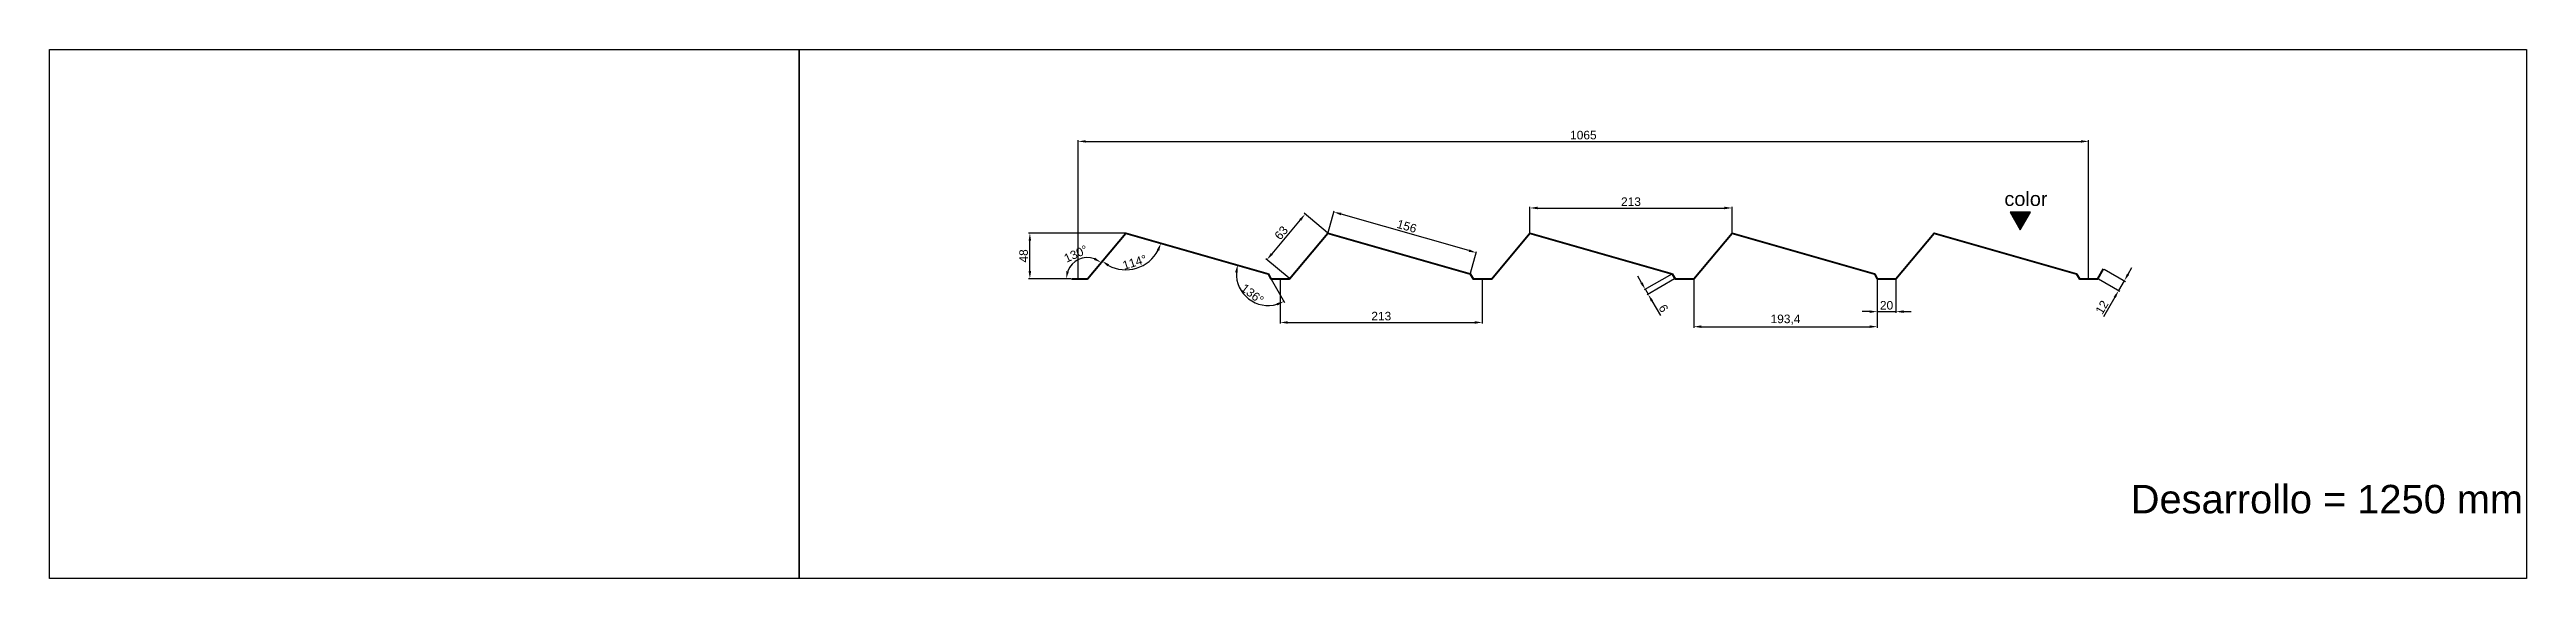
# Model space of a CAD drawing. Header units: millimetres. Extents: x 4334 to 41995838936, y 18500 to 30334.
# Drawn here: x 15539 to 18149, y 27906 to 28464 of the extents above; entities that cross this region are included whole.
import ezdxf

# ---------------------------------------------------------------- set-up
doc = ezdxf.new("R2010")
doc.units = ezdxf.units.MM
doc.layers.add('ANOTACIONES', color=7, linetype='Continuous', plot=False)
doc.layers.add('COTAS1', color=7, linetype='Continuous', lineweight=0)
doc.layers.add('FIBRA NEUTRA', color=1, linetype='Continuous', lineweight=40)
doc.layers.add('RECUADROS', color=253, linetype='Continuous')
doc.styles.get("Standard").update_dxf_attribs({"font": 'arial.ttf'})
doc.dimstyles.new('ISO-25', dxfattribs={"dimtxt": 9, "dimasz": 8, "dimexe": 1.25, "dimexo": 0.625, "dimgap": 2, "dimtad": 1, "dimdec": 1, "dimtxsty": 'Standard', "dimcen": 2.5, "dimadec": 0, "dimazin": 0, "dimtfac": 1, "dimtdec": 1, "dimtmove": 0, "dimatfit": 3, "dimfxl": 1, "dimarcsym": 0})

msp = doc.modelspace()

# ---------------------------------------------------------------- texts
at = {"layer": 'ANOTACIONES', "insert": (17732.01, 28004.99), "char_height": 30, "attachment_point": 1}
msp.add_mtext_dynamic_manual_height_columns('Desarrollo = 1250 mm', width=6765.1618, gutter_width=150, heights=[0], dxfattribs=at)

# ---------------------------------------------------------------- blocks, each defined once
blk = doc.blocks.new('*D188')
at = {"layer": 'COTAS1', "color": 0, "lineweight": -2, "transparency": 16777216}
for p, q in [((16886, 28270.9), (16892.5, 28293.8)), ((17034.5, 28251.9), (16899.8, 28290.4)), ((17036, 28228.1), (17042.6, 28250.9))]:
    blk.add_line(p, q, dxfattribs=at)
at = {"layer": 'COTAS1', "color": 0, "transparency": 16777216}
for points in [[(16900.2, 28291.7), (16899.5, 28289.1), (16892.1, 28292.6)], [(17034.9, 28253.2), (17034.2, 28250.6), (17042.2, 28249.7)]]:
    blk.add_solid(points, dxfattribs=at)
at = {"layer": 'Defpoints', "color": 0, "transparency": 16777216}
for p in [(16892.1, 28292.6), (16885.8, 28270.3), (17035.9, 28227.5)]:
    blk.add_point(p, dxfattribs=at)
at = {"layer": 'COTAS1', "color": 0, "transparency": 16777216, "insert": (16969, 28277.5), "char_height": 9, "attachment_point": 5, "rotation": 344.0477}
blk.add_mtext('156', dxfattribs=at)
blk = doc.blocks.new('*D189')
at = {"layer": 'COTAS1', "color": 0, "lineweight": -2, "transparency": 16777216}
for p, q in [((16835.6, 28221.7), (16835.6, 28174.9)), ((17048.6, 28221.7), (17048.6, 28174.9)), ((16843.6, 28176.2), (17040.6, 28176.2))]:
    blk.add_line(p, q, dxfattribs=at)
at = {"layer": 'COTAS1', "color": 0, "transparency": 16777216}
for points in [[(16843.6, 28177.5), (16843.6, 28174.8), (16835.6, 28176.2)], [(17040.6, 28177.5), (17040.6, 28174.8), (17048.6, 28176.2)]]:
    blk.add_solid(points, dxfattribs=at)
at = {"layer": 'Defpoints', "color": 0, "transparency": 16777216}
for p in [(16835.6, 28222.3), (17048.6, 28222.3), (17048.6, 28176.2)]:
    blk.add_point(p, dxfattribs=at)
at = {"layer": 'COTAS1', "color": 0, "transparency": 16777216, "insert": (16942.1, 28182.8), "char_height": 9, "attachment_point": 5}
blk.add_mtext('213', dxfattribs=at)
blk = doc.blocks.new('*D190')
at = {"layer": 'COTAS1', "color": 0, "lineweight": -2, "transparency": 16777216}
for p, q in [((16672.2, 28270.3), (16570.5, 28270.3)), ((16571.8, 28230.3), (16571.8, 28262.3)), ((16615, 28222.3), (16570.5, 28222.3))]:
    blk.add_line(p, q, dxfattribs=at)
at = {"layer": 'COTAS1', "color": 0, "transparency": 16777216}
for points in [[(16570.4, 28262.3), (16573.1, 28262.3), (16571.8, 28270.3)], [(16570.4, 28230.3), (16573.1, 28230.3), (16571.8, 28222.3)]]:
    blk.add_solid(points, dxfattribs=at)
at = {"layer": 'Defpoints', "color": 0, "transparency": 16777216}
for p in [(16571.8, 28270.3), (16672.8, 28270.3), (16615.6, 28222.3)]:
    blk.add_point(p, dxfattribs=at)
at = {"layer": 'COTAS1', "color": 0, "transparency": 16777216, "insert": (16565.2, 28246.3), "char_height": 9, "attachment_point": 5, "rotation": 90}
blk.add_mtext('48', dxfattribs=at)
blk = doc.blocks.new('*D50')
at = {"layer": 'COTAS1', "color": 0, "lineweight": -2, "transparency": 16777216}
for p, q in [((16622.6, 28222.9), (16622.6, 28368.3)), ((16630.6, 28367), (17679.6, 28367)), ((17687.6, 28222.9), (17687.6, 28368.3))]:
    blk.add_line(p, q, dxfattribs=at)
at = {"layer": 'COTAS1', "color": 0, "transparency": 16777216}
for points in [[(16630.6, 28368.3), (16630.6, 28365.7), (16622.6, 28367)], [(17679.6, 28368.3), (17679.6, 28365.7), (17687.6, 28367)]]:
    blk.add_solid(points, dxfattribs=at)
at = {"layer": 'Defpoints', "color": 0, "transparency": 16777216}
for p in [(17687.6, 28367), (16622.6, 28222.3), (17687.6, 28222.3)]:
    blk.add_point(p, dxfattribs=at)
at = {"layer": 'COTAS1', "color": 0, "transparency": 16777216, "insert": (17155.1, 28373.6), "char_height": 9, "attachment_point": 5}
blk.add_mtext('1065', dxfattribs=at)
blk = doc.blocks.new('*D191')
at = {"layer": 'COTAS1', "color": 0, "lineweight": -2, "transparency": 16777216}
for p, q in [((16856.8, 28284.2), (16826.7, 28248.5)), ((16885.3, 28270.7), (16861, 28291.2)), ((16845, 28222.7), (16820.6, 28243.1))]:
    blk.add_line(p, q, dxfattribs=at)
at = {"layer": 'COTAS1', "color": 0, "transparency": 16777216}
for points in [[(16855.8, 28285.1), (16857.8, 28283.4), (16861.9, 28290.4)], [(16825.7, 28249.3), (16827.8, 28247.6), (16821.6, 28242.3)]]:
    blk.add_solid(points, dxfattribs=at)
at = {"layer": 'Defpoints', "color": 0, "transparency": 16777216}
for p in [(16885.8, 28270.3), (16821.6, 28242.3), (16845.5, 28222.3)]:
    blk.add_point(p, dxfattribs=at)
at = {"layer": 'COTAS1', "color": 0, "transparency": 16777216, "insert": (16836.7, 28270.6), "char_height": 9, "attachment_point": 5, "rotation": 50}
blk.add_mtext('63', dxfattribs=at)
blk = doc.blocks.new('*D192')
at = {"layer": 'COTAS1', "color": 0, "lineweight": -2, "transparency": 16777216}
for p, q in [((17216.4, 28217.9), (17212.4, 28224.9)), ((17248.3, 28227.1), (17219.3, 28210.4)), ((17251.3, 28222), (17222.3, 28205.2)), ((17220.4, 28211), (17223.3, 28205.9)), ((17227.3, 28198.9), (17236.3, 28183.4))]:
    blk.add_line(p, q, dxfattribs=at)
at = {"layer": 'COTAS1', "color": 0, "transparency": 16777216}
for points in [[(17217.5, 28218.6), (17215.2, 28217.3), (17220.4, 28211)], [(17228.5, 28199.6), (17226.2, 28198.3), (17223.3, 28205.9)]]:
    blk.add_solid(points, dxfattribs=at)
at = {"layer": 'Defpoints', "color": 0, "transparency": 16777216}
for p in [(17248.9, 28227.5), (17251.8, 28222.3), (17223.3, 28205.9)]:
    blk.add_point(p, dxfattribs=at)
at = {"layer": 'COTAS1', "color": 0, "transparency": 16777216, "insert": (17239.5, 28191), "char_height": 9, "attachment_point": 5, "rotation": 300.0002}
blk.add_mtext('6', dxfattribs=at)
blk = doc.blocks.new('*D193')
at = {"layer": 'COTAS1', "color": 0, "lineweight": -2, "transparency": 16777216}
for p, q in [((17464.8, 28221.7), (17464.8, 28186.3)), ((17484.5, 28221.7), (17484.5, 28186.3)), ((17456.8, 28187.6), (17448.8, 28187.6)), ((17464.8, 28187.6), (17484.5, 28187.6)), ((17492.5, 28187.6), (17500.5, 28187.6))]:
    blk.add_line(p, q, dxfattribs=at)
at = {"layer": 'COTAS1', "color": 0, "transparency": 16777216}
for points in [[(17456.8, 28188.9), (17456.8, 28186.2), (17464.8, 28187.6)], [(17492.5, 28188.9), (17492.5, 28186.2), (17484.5, 28187.6)]]:
    blk.add_solid(points, dxfattribs=at)
at = {"layer": 'Defpoints', "color": 0, "transparency": 16777216}
for p in [(17464.8, 28222.3), (17484.5, 28222.3), (17484.5, 28187.6)]:
    blk.add_point(p, dxfattribs=at)
at = {"layer": 'COTAS1', "color": 0, "transparency": 16777216, "insert": (17474.6, 28194.2), "char_height": 9, "attachment_point": 5}
blk.add_mtext('20', dxfattribs=at)
blk = doc.blocks.new('*D194')
at = {"layer": 'COTAS1', "color": 0, "lineweight": -2, "transparency": 16777216}
for p, q in [((17698, 28222), (17720.3, 28209.1)), ((17704, 28232.4), (17726.3, 28219.5)), ((17725.2, 28220.1), (17719.2, 28209.7)), ((17729.2, 28227.1), (17733.2, 28234)), ((17715.2, 28202.8), (17703.2, 28182.1))]:
    blk.add_line(p, q, dxfattribs=at)
at = {"layer": 'COTAS1', "color": 0, "transparency": 16777216}
for points in [[(17728, 28227.7), (17730.3, 28226.4), (17725.2, 28220.1)], [(17714, 28203.5), (17716.3, 28202.1), (17719.2, 28209.7)]]:
    blk.add_solid(points, dxfattribs=at)
at = {"layer": 'Defpoints', "color": 0, "transparency": 16777216}
for p in [(17697.4, 28222.3), (17703.4, 28232.7), (17719.2, 28209.7)]:
    blk.add_point(p, dxfattribs=at)
at = {"layer": 'COTAS1', "color": 0, "transparency": 16777216, "insert": (17701.6, 28192.2), "char_height": 9, "attachment_point": 5, "rotation": 60}
blk.add_mtext('12', dxfattribs=at)
blk = doc.blocks.new('*D153')
at = {"layer": 'COTAS1', "color": 0, "lineweight": -2, "transparency": 16777216}
for p, q in [((17098.8, 28271), (17098.8, 28298.1)), ((17106.8, 28296.8), (17303.8, 28296.8)), ((17311.8, 28271), (17311.8, 28298.1))]:
    blk.add_line(p, q, dxfattribs=at)
at = {"layer": 'COTAS1', "color": 0, "transparency": 16777216}
for points in [[(17106.8, 28298.2), (17106.8, 28295.5), (17098.8, 28296.8)], [(17303.8, 28298.2), (17303.8, 28295.5), (17311.8, 28296.8)]]:
    blk.add_solid(points, dxfattribs=at)
at = {"layer": 'Defpoints', "color": 0, "transparency": 16777216}
for p in [(17311.8, 28296.8), (17098.8, 28270.3), (17311.8, 28270.3)]:
    blk.add_point(p, dxfattribs=at)
at = {"layer": 'COTAS1', "color": 0, "transparency": 16777216, "insert": (17205.3, 28303.4), "char_height": 9, "attachment_point": 5}
blk.add_mtext('213', dxfattribs=at)
blk = doc.blocks.new('*D154')
at = {"layer": 'COTAS1', "color": 0, "lineweight": -2, "transparency": 16777216}
for p, q in [((17271.5, 28221.7), (17271.5, 28170.5)), ((17464.8, 28221.7), (17464.8, 28170.5)), ((17279.5, 28171.7), (17456.8, 28171.7))]:
    blk.add_line(p, q, dxfattribs=at)
at = {"layer": 'COTAS1', "color": 0, "transparency": 16777216}
for points in [[(17279.5, 28173.1), (17279.5, 28170.4), (17271.5, 28171.7)], [(17456.8, 28173.1), (17456.8, 28170.4), (17464.8, 28171.7)]]:
    blk.add_solid(points, dxfattribs=at)
at = {"layer": 'Defpoints', "color": 0, "transparency": 16777216}
for p in [(17271.5, 28222.3), (17464.8, 28222.3), (17464.8, 28171.7)]:
    blk.add_point(p, dxfattribs=at)
at = {"layer": 'COTAS1', "color": 0, "transparency": 16777216, "insert": (17368.1, 28179.1), "char_height": 9, "attachment_point": 5}
blk.add_mtext('193,4', dxfattribs=at)
blk = doc.blocks.new('*D155')
at = {"layer": 'COTAS1', "color": 0, "lineweight": -2, "transparency": 16777216}
blk.add_arc((16672.8, 28270.3), 38.6, 241.9041, 332.1437, dxfattribs=at)
at = {"layer": 'COTAS1', "color": 0, "transparency": 16777216}
for points in [[(16705.6, 28252.8), (16708.1, 28251.8), (16709.9, 28259.7)], [(16653.9, 28235.2), (16655.4, 28237.4), (16648, 28240.8)]]:
    blk.add_solid(points, dxfattribs=at)
at = {"layer": 'Defpoints', "color": 0, "transparency": 16777216}
for p in [(16672.8, 28270.3), (16672.8, 28270.3), (16632.5, 28222.3), (16671.4, 28231.8), (16822.9, 28227.5)]:
    blk.add_point(p, dxfattribs=at)
at = {"layer": 'COTAS1', "color": 0, "transparency": 16777216, "insert": (16682.2, 28239.7), "char_height": 9, "attachment_point": 5, "rotation": 17.0239}
blk.add_mtext('114°', dxfattribs=at)
blk = doc.blocks.new('*D156')
at = {"layer": 'COTAS1', "color": 0, "lineweight": -2, "transparency": 16777216}
blk.add_line((16615, 28222.3), (16608.9, 28222.3), dxfattribs=at)
blk.add_arc((16632.5, 28222.3), 22.3, 70.6967, 159.3033, dxfattribs=at)
at = {"layer": 'COTAS1', "color": 0, "transparency": 16777216}
for points in [[(16640.5, 28244.5), (16639.2, 28242.2), (16646.8, 28239.4)], [(16612.9, 28229.9), (16610.3, 28230.4), (16610.2, 28222.3)]]:
    blk.add_solid(points, dxfattribs=at)
at = {"layer": 'Defpoints', "color": 0, "transparency": 16777216}
for p in [(16631.2, 28244.5), (16672.8, 28270.3), (16615.6, 28222.3), (16632.5, 28222.3), (16632.5, 28222.3)]:
    blk.add_point(p, dxfattribs=at)
at = {"layer": 'COTAS1', "color": 0, "transparency": 16777216, "insert": (16620.3, 28248.5), "char_height": 9, "attachment_point": 5, "rotation": 25}
blk.add_mtext('130°', dxfattribs=at)
blk = doc.blocks.new('*D157')
at = {"layer": 'COTAS1', "color": 0, "lineweight": -2, "transparency": 16777216}
blk.add_line((16826.1, 28221.8), (16840.2, 28197.3), dxfattribs=at)
blk.add_arc((16822.9, 28227.5), 33.5, 177.7526, 286.2953, dxfattribs=at)
at = {"layer": 'COTAS1', "color": 0, "transparency": 16777216}
for points in [[(16788, 28229), (16790.7, 28228.6), (16790.6, 28236.7)], [(16831.7, 28196.5), (16832.8, 28194), (16839.6, 28198.4)]]:
    blk.add_solid(points, dxfattribs=at)
at = {"layer": 'Defpoints', "color": 0, "transparency": 16777216}
for p in [(16672.8, 28270.3), (16822.9, 28227.5), (16822.9, 28227.5), (16825.8, 28222.3), (16793.6, 28211)]:
    blk.add_point(p, dxfattribs=at)
at = {"layer": 'COTAS1', "color": 0, "transparency": 16777216, "insert": (16806.3, 28206.2), "char_height": 9, "attachment_point": 5, "rotation": 322.024}
blk.add_mtext('136°', dxfattribs=at)
blk = doc.blocks.new('Color superior')
at = {"layer": 'ANOTACIONES'}
h = blk.add_hatch(color=256, dxfattribs=at)
h.dxf.hatch_style = 1
h.paths.add_polyline_path([(10.7, 18.6), (-10.7, 18.6), (0, 0)])
blk.add_lwpolyline([(0, 0), (10.7, 18.6), (-10.7, 18.6)], close=True, dxfattribs=at)
at = {"layer": 'ANOTACIONES', "insert": (-16.7, 40.1), "char_height": 15, "attachment_point": 1}
blk.add_mtext_dynamic_manual_height_columns('color', width=249.804, gutter_width=75, heights=[0], dxfattribs=at)

# ---------------------------------------------------------------- dimensions: what is measured, and where the dimension line sits
at = {"layer": 'COTAS1'}
for base, p1, p2, picture, middle in [((17687.63, 28367), (16622.63, 28222.3), (17687.63, 28222.3), '*D50', (17155.13, 28373.6)), ((17311.78, 28296.82), (17098.78, 28270.35), (17311.78, 28270.35), '*D153', (17205.28, 28303.42)), ((17048.65, 28176.16), (16835.65, 28222.3), (17048.65, 28222.3), '*D189', (16942.15, 28182.76)), ((17464.83, 28171.73), (17271.46, 28222.3), (17464.83, 28222.3), '*D154', (17368.15, 28179.14))]:
    dim = msp.add_linear_dim(base=base, p1=p1, p2=p2, dimstyle='ISO-25', dxfattribs=at)
    dim.commit()
    dim.dimension.update_dxf_attribs({"geometry": picture, "text_midpoint": middle})
for p1, p2, distance, text, picture, middle in [((16885.78, 28270.35), (16845.46, 28222.3), -31.15, '63', '*D191', (16836.7, 28270.59)), ((17035.85, 28227.45), (16885.78, 28270.35), -23.15, '156', '*D188', (16968.99, 28277.5)), ((17248.85, 28227.45), (17251.83, 28222.3), -32.88, '6', '*D192', (17239.55, 28190.99))]:
    dim = msp.add_aligned_dim(p1=p1, p2=p2, distance=distance, text=text, dimstyle='ISO-25', dxfattribs=at)
    dim.commit()
    dim.dimension.update_dxf_attribs({"geometry": picture, "text_midpoint": middle})
dim = msp.add_linear_dim(base=(16571.78, 28270.35), p1=(16615.63, 28222.3), p2=(16672.78, 28270.35), angle=90, text='48', dimstyle='ISO-25', dxfattribs=at)
dim.commit()
dim.dimension.update_dxf_attribs({"geometry": '*D190', "text_midpoint": (16565.18, 28246.32)})
for base, line1, line2, picture, middle in [((16631.17, 28244.53), ((16632.46, 28222.3), (16672.78, 28270.35)), ((16615.63, 28222.3), (16632.46, 28222.3)), '*D156', (16620.26, 28248.46)), ((16671.44, 28231.8), ((16672.78, 28270.35), (16822.85, 28227.45)), ((16632.46, 28222.3), (16672.78, 28270.35)), '*D155', (16682.17, 28239.7)), ((16793.64, 28211.01), ((16822.85, 28227.45), (16825.83, 28222.3)), ((16672.78, 28270.35), (16822.85, 28227.45)), '*D157', (16806.28, 28206.22))]:
    dim = msp.add_angular_dim_2l(base=base, line1=line1, line2=line2, dimstyle='ISO-25', dxfattribs=at)
    dim.commit()
    dim.dimension.update_dxf_attribs({"geometry": picture, "text_midpoint": middle})
dim = msp.add_linear_dim(base=(17484.46, 28187.58), p1=(17464.83, 28222.3), p2=(17484.46, 28222.3), text='20', dimstyle='ISO-25', dxfattribs=at)
dim.commit()
dim.dimension.update_dxf_attribs({"geometry": '*D193', "text_midpoint": (17474.65, 28194.18)})
dim = msp.add_aligned_dim(p1=(17703.42, 28232.69), p2=(17697.42, 28222.3), distance=25.13, dimstyle='ISO-25', dxfattribs=at)
dim.commit()
dim.dimension.update_dxf_attribs({"geometry": '*D194', "text_midpoint": (17701.56, 28192.23)})

# ---------------------------------------------------------------- linework, layer by layer
at = {"layer": 'FIBRA NEUTRA'}
msp.add_lwpolyline([(16615.63, 28222.3), (16632.46, 28222.3), (16672.78, 28270.35), (16822.85, 28227.45), (16825.83, 28222.3), (16845.46, 28222.3), (16885.78, 28270.35), (17035.85, 28227.45), (17038.83, 28222.3), (17058.46, 28222.3), (17098.78, 28270.35), (17248.85, 28227.45), (17251.83, 28222.3), (17271.46, 28222.3), (17311.78, 28270.35), (17461.85, 28227.45), (17464.83, 28222.3), (17484.46, 28222.3), (17524.78, 28270.35), (17674.85, 28227.45), (17677.83, 28222.3), (17697.42, 28222.3), (17703.42, 28232.69)], dxfattribs=at)
at = {"layer": 'RECUADROS', "color": 0, "lineweight": 30}
for points in [[(15538.62, 28463.81), (16328.73, 28463.81), (16328.73, 27906.36), (15538.62, 27906.36)], [(16328.73, 28463.81), (18149, 28463.81), (18149, 27906.36), (16328.73, 27906.36)]]:
    msp.add_lwpolyline(points, close=True, dxfattribs=at)

# ---------------------------------------------------------------- block references
at = {"layer": 'ANOTACIONES'}
msp.add_blockref('Color superior', (17615.51, 28273.86), dxfattribs=at)

msp.set_redraw_order([(e.dxf.handle, doc.entitydb.next_handle()) for e in msp.query("TEXT MTEXT ATTDEF DIMENSION ARC_DIMENSION")])  # texts and dimensions are drawn at this point

doc.saveas('drawing.dxf')
